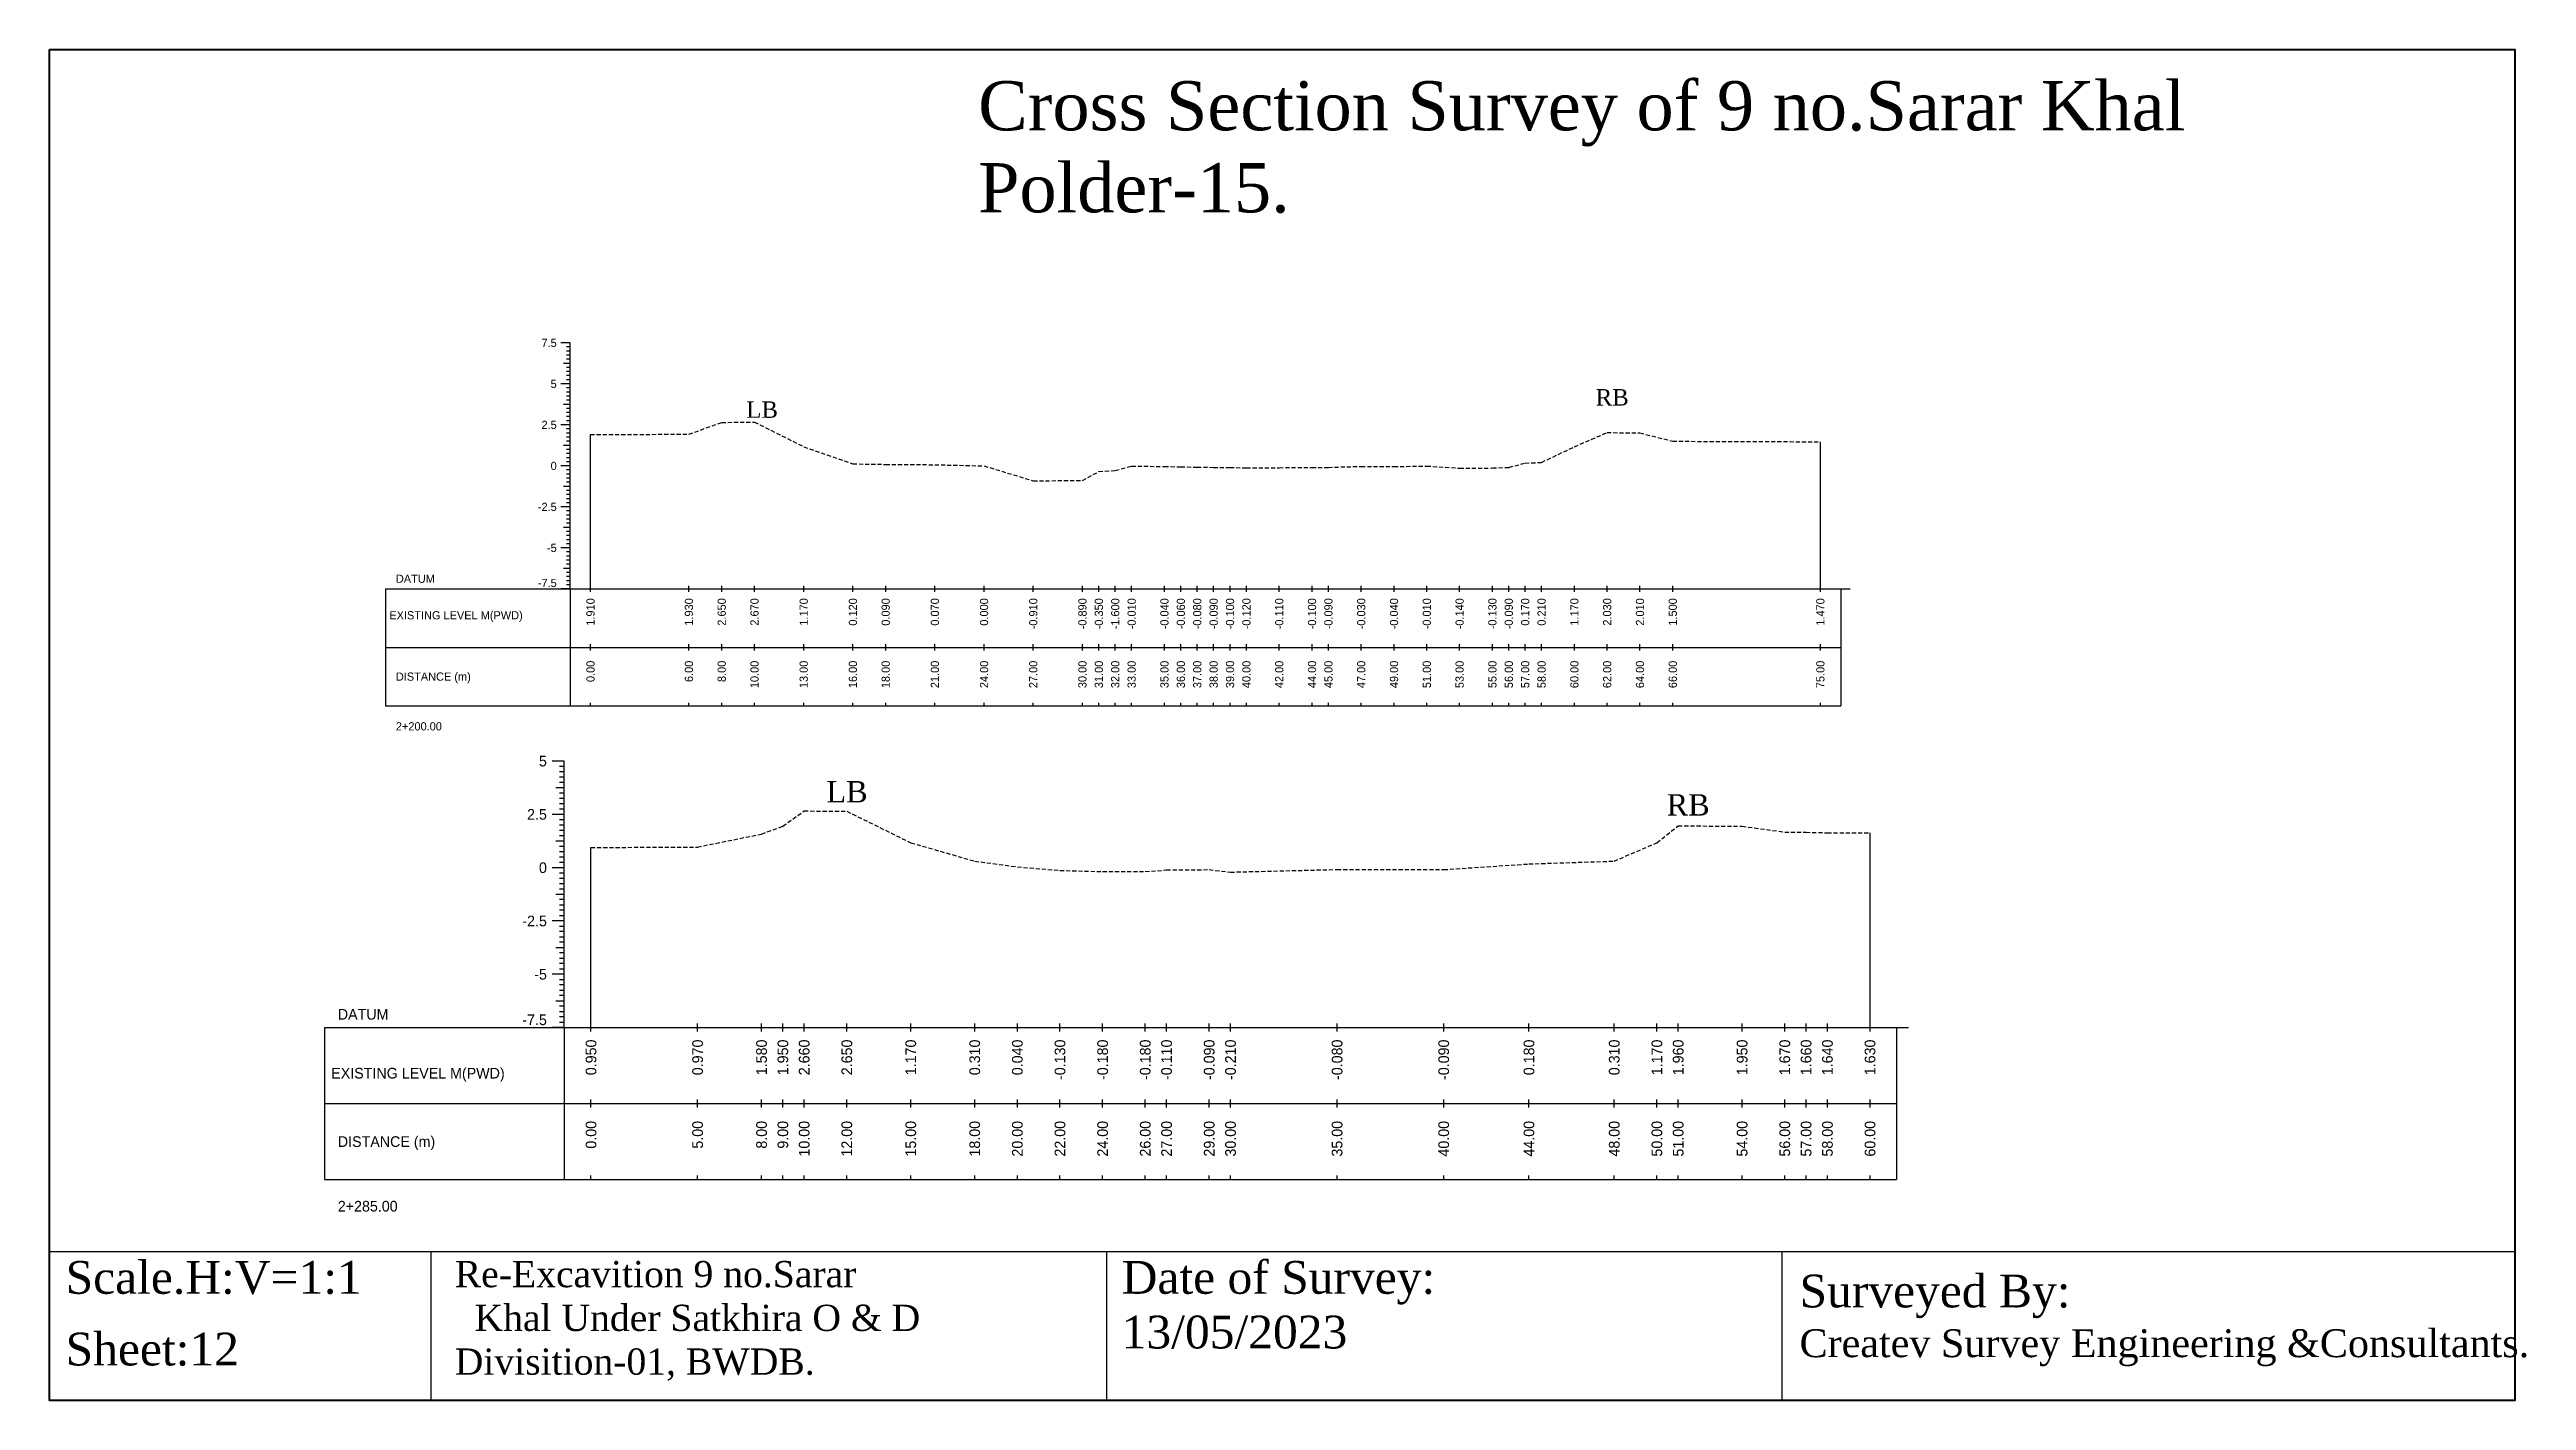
# Model space of a CAD drawing. Header units: inches. Extents: x 2527 to 3799, y -2520 to -1051.
# Drawn here: x 2527.3 to 2678.4, y -2520.4 to -2438 of the extents above; entities that cross this region are included whole.
import ezdxf
from ezdxf.enums import TextEntityAlignment as Align

# ---------------------------------------------------------------- set-up
doc = ezdxf.new("R2010")
doc.units = ezdxf.units.IN
doc.header["$MEASUREMENT"] = 0
doc.linetypes.add('HIDDEN', pattern=[0.375, 0.25, -0.125])
doc.layers.add('CS_Drawing', color=7, linetype='Continuous')
doc.layers.add('GL', color=3, linetype='HIDDEN')
doc.styles.add('romans', font='romans.shx')

msp = doc.modelspace()

# ---------------------------------------------------------------- texts
at = {"attachment_point": 1, "style": 'romans'}
for s, insert, char_height, width in [('{\\fTimes New Roman|b0|i0|c0|p18;Cross Section Survey of 9 no.Sarar Khal Polder-15.}', (2583.97, -2439.96), 3, 75.7359), ('{\\fTimes New Roman|b0|i0|c0|p18;RB}', (2621.63, -2458.74), 1, 87.7722), ('{\\fTimes New Roman|b0|i0|c0|p18;LB}', (2569.83, -2459.49), 1, 87.7722), ('{\\fTimes New Roman|b0|i0|c0|p18;LB}', (2574.72, -2482.64), 1.3, 114.1038), ('{\\fTimes New Roman|b0|i0|c0|p18;RB}', (2625.96, -2483.44), 1.3, 114.1038), ('{\\fTimes New Roman|b0|i0|c0|p18;Scale.H:V=1:1}', (2528.32, -2511.9), 2, 22.2708), ('{\\fTimes New Roman|b0|i0|c0|p18;Re-Excavition 9 no.Sarar\\P  Khal Under Satkhira O & D    Divisition-01, BWDB.}', (2552.05, -2511.9), 1.6, 38.8405), ('{\\fTimes New Roman|b0|i0|c0|p18;Date of Survey: 13/05/2023}', (2592.72, -2511.9), 2, 22.2708), ('{\\fTimes New Roman|b0|i0|c0|p18;Surveyed By:                                     \\H0.85x;Createv Survey Engineering &Consultants.}', (2634.06, -2512.73), 2, 45.2193), ('{\\fTimes New Roman|b0|i0|c0|p18;Sheet:12}', (2528.32, -2516.27), 2, 38.8405)]:
    msp.add_mtext(s, dxfattribs=dict(at, insert=insert, char_height=char_height, width=width))
at = {"layer": 'CS_Drawing'}
for s, height, p in [('7.5', 0.5, (2558.27, -2455.92)), ('5', 0.5, (2558.27, -2458.42)), ('2.5', 0.5, (2558.27, -2460.92)), ('0', 0.5, (2558.27, -2463.42)), ('-2.5', 0.5, (2558.27, -2465.92)), ('-5', 0.5, (2558.27, -2468.42)), ('5', 0.65, (2557.67, -2481.42)), ('2.5', 0.65, (2557.67, -2484.67)), ('0', 0.65, (2557.67, -2487.92)), ('-2.5', 0.65, (2557.67, -2491.17)), ('-5', 0.65, (2557.67, -2494.42))]:
    msp.add_text(s, height=height, dxfattribs=at).set_placement(p, align=Align.MIDDLE_RIGHT)
for s, height, p in [('DATUM', 0.5, (2548.46, -2470.3)), ('EXISTING LEVEL M(PWD)', 0.5, (2548.06, -2472.53)), ('DISTANCE (m)', 0.5, (2548.46, -2476.27)), ('2+200.00', 0.5, (2548.46, -2479.3)), ('DATUM', 0.65, (2544.92, -2496.86)), ('EXISTING LEVEL M(PWD)', 0.65, (2544.52, -2500.45)), ('DISTANCE (m)', 0.65, (2544.92, -2504.62)), ('2+285.00', 0.65, (2544.92, -2508.56))]:
    msp.add_text(s, height=height, dxfattribs=at).set_placement(p, align=Align.MIDDLE_LEFT)
for height, p in [(0.5, (2558.27, -2470.81)), (0.65, (2557.67, -2497.52))]:
    msp.add_text('-7.5', height=height, dxfattribs=at).set_placement(p, align=Align.RIGHT)
for s, height, p in [('1.910', 0.5, (2560.33, -2471.49)), ('1.930', 0.5, (2566.33, -2471.49)), ('2.650', 0.5, (2568.33, -2471.49)), ('2.670', 0.5, (2570.33, -2471.49)), ('1.170', 0.5, (2573.33, -2471.49)), ('0.120', 0.5, (2576.33, -2471.49)), ('0.090', 0.5, (2578.33, -2471.49)), ('0.070', 0.5, (2581.33, -2471.49)), ('0.000', 0.5, (2584.33, -2471.49)), ('-0.910', 0.5, (2587.33, -2471.49)), ('-0.890', 0.5, (2590.33, -2471.49)), ('-0.350', 0.5, (2591.33, -2471.49)), ('-1.600', 0.5, (2592.33, -2471.49)), ('-0.010', 0.5, (2593.33, -2471.49)), ('-0.040', 0.5, (2595.33, -2471.49)), ('-0.060', 0.5, (2596.33, -2471.49)), ('-0.080', 0.5, (2597.33, -2471.49)), ('-0.090', 0.5, (2598.33, -2471.49)), ('-0.100', 0.5, (2599.33, -2471.49)), ('-0.120', 0.5, (2600.33, -2471.49)), ('-0.110', 0.5, (2602.33, -2471.49)), ('-0.100', 0.5, (2604.33, -2471.49)), ('-0.090', 0.5, (2605.33, -2471.49)), ('-0.030', 0.5, (2607.33, -2471.49)), ('-0.040', 0.5, (2609.33, -2471.49)), ('-0.010', 0.5, (2611.33, -2471.49)), ('-0.140', 0.5, (2613.33, -2471.49)), ('-0.130', 0.5, (2615.33, -2471.49)), ('-0.090', 0.5, (2616.33, -2471.49)), ('0.170', 0.5, (2617.33, -2471.49)), ('0.210', 0.5, (2618.33, -2471.49)), ('1.170', 0.5, (2620.33, -2471.49)), ('2.030', 0.5, (2622.33, -2471.49)), ('2.010', 0.5, (2624.33, -2471.49)), ('1.500', 0.5, (2626.33, -2471.49)), ('1.470', 0.5, (2635.33, -2471.49)), ('0.00', 0.5, (2560.33, -2475.3)), ('6.00', 0.5, (2566.33, -2475.3)), ('8.00', 0.5, (2568.33, -2475.3)), ('10.00', 0.5, (2570.33, -2475.3)), ('13.00', 0.5, (2573.33, -2475.3)), ('16.00', 0.5, (2576.33, -2475.3)), ('18.00', 0.5, (2578.33, -2475.3)), ('21.00', 0.5, (2581.33, -2475.3)), ('24.00', 0.5, (2584.33, -2475.3)), ('27.00', 0.5, (2587.33, -2475.3)), ('30.00', 0.5, (2590.33, -2475.3)), ('31.00', 0.5, (2591.33, -2475.3)), ('32.00', 0.5, (2592.33, -2475.3)), ('33.00', 0.5, (2593.33, -2475.3)), ('35.00', 0.5, (2595.33, -2475.3)), ('36.00', 0.5, (2596.33, -2475.3)), ('37.00', 0.5, (2597.33, -2475.3)), ('38.00', 0.5, (2598.33, -2475.3)), ('39.00', 0.5, (2599.33, -2475.3)), ('40.00', 0.5, (2600.33, -2475.3)), ('42.00', 0.5, (2602.33, -2475.3)), ('44.00', 0.5, (2604.33, -2475.3)), ('45.00', 0.5, (2605.33, -2475.3)), ('47.00', 0.5, (2607.33, -2475.3)), ('49.00', 0.5, (2609.33, -2475.3)), ('51.00', 0.5, (2611.33, -2475.3)), ('53.00', 0.5, (2613.33, -2475.3)), ('55.00', 0.5, (2615.33, -2475.3)), ('56.00', 0.5, (2616.33, -2475.3)), ('57.00', 0.5, (2617.33, -2475.3)), ('58.00', 0.5, (2618.33, -2475.3)), ('60.00', 0.5, (2620.33, -2475.3)), ('62.00', 0.5, (2622.33, -2475.3)), ('64.00', 0.5, (2624.33, -2475.3)), ('66.00', 0.5, (2626.33, -2475.3)), ('75.00', 0.5, (2635.33, -2475.3)), ('0.950', 0.65, (2560.36, -2498.4)), ('0.970', 0.65, (2566.86, -2498.4)), ('1.580', 0.65, (2570.76, -2498.4)), ('1.950', 0.65, (2572.06, -2498.4)), ('2.660', 0.65, (2573.36, -2498.4)), ('2.650', 0.65, (2575.96, -2498.4)), ('1.170', 0.65, (2579.86, -2498.4)), ('0.310', 0.65, (2583.76, -2498.4)), ('0.040', 0.65, (2586.36, -2498.4)), ('-0.130', 0.65, (2588.96, -2498.4)), ('-0.180', 0.65, (2591.56, -2498.4)), ('-0.180', 0.65, (2594.16, -2498.4)), ('-0.110', 0.65, (2595.46, -2498.4)), ('-0.090', 0.65, (2598.06, -2498.4)), ('-0.210', 0.65, (2599.36, -2498.4)), ('-0.080', 0.65, (2605.86, -2498.4)), ('-0.090', 0.65, (2612.36, -2498.4)), ('0.180', 0.65, (2617.56, -2498.4)), ('0.310', 0.65, (2622.76, -2498.4)), ('1.170', 0.65, (2625.36, -2498.4)), ('1.960', 0.65, (2626.66, -2498.4)), ('1.950', 0.65, (2630.56, -2498.4)), ('1.670', 0.65, (2633.16, -2498.4)), ('1.660', 0.65, (2634.46, -2498.4)), ('1.640', 0.65, (2635.76, -2498.4)), ('1.630', 0.65, (2638.36, -2498.4)), ('0.00', 0.65, (2560.36, -2503.36)), ('5.00', 0.65, (2566.86, -2503.36)), ('8.00', 0.65, (2570.76, -2503.36)), ('9.00', 0.65, (2572.06, -2503.36)), ('10.00', 0.65, (2573.36, -2503.36)), ('12.00', 0.65, (2575.96, -2503.36)), ('15.00', 0.65, (2579.86, -2503.36)), ('18.00', 0.65, (2583.76, -2503.36)), ('20.00', 0.65, (2586.36, -2503.36)), ('22.00', 0.65, (2588.96, -2503.36)), ('24.00', 0.65, (2591.56, -2503.36)), ('26.00', 0.65, (2594.16, -2503.36)), ('27.00', 0.65, (2595.46, -2503.36)), ('29.00', 0.65, (2598.06, -2503.36)), ('30.00', 0.65, (2599.36, -2503.36)), ('35.00', 0.65, (2605.86, -2503.36)), ('40.00', 0.65, (2612.36, -2503.36)), ('44.00', 0.65, (2617.56, -2503.36)), ('48.00', 0.65, (2622.76, -2503.36)), ('50.00', 0.65, (2625.36, -2503.36)), ('51.00', 0.65, (2626.66, -2503.36)), ('54.00', 0.65, (2630.56, -2503.36)), ('56.00', 0.65, (2633.16, -2503.36)), ('57.00', 0.65, (2634.46, -2503.36)), ('58.00', 0.65, (2635.76, -2503.36)), ('60.00', 0.65, (2638.36, -2503.36))]:
    msp.add_text(s, height=height, rotation=90, dxfattribs=at).set_placement(p, align=Align.MIDDLE_RIGHT)

# ---------------------------------------------------------------- linework, layer by layer
at = {"color": 4, "lineweight": 40}
msp.add_lwpolyline([(2527.34, -2438.04), (2677.68, -2438.04), (2677.68, -2520.4), (2527.34, -2520.4)], close=True, dxfattribs=at)
for points in [[(2677.68, -2438.04), (2677.68, -2520.4)], [(2527.34, -2511.33), (2677.68, -2511.33)], [(2527.34, -2511.33), (2527.34, -2520.4)], [(2550.59, -2511.33), (2550.59, -2520.4)], [(2591.79, -2511.33), (2591.79, -2520.4)], [(2632.99, -2511.33), (2632.99, -2520.4)]]:
    msp.add_lwpolyline(points)
at = {"layer": 'CS_Drawing'}
for p, q in [((2559.08, -2455.92), (2558.52, -2455.92)), ((2559.08, -2455.92), (2558.69, -2455.92)), ((2559.08, -2455.92), (2558.86, -2455.92)), ((2559.08, -2470.92), (2559.08, -2455.92)), ((2559.08, -2457.17), (2558.69, -2457.17)), ((2559.08, -2456.17), (2558.86, -2456.17)), ((2559.08, -2456.42), (2558.86, -2456.42)), ((2559.08, -2456.67), (2558.86, -2456.67)), ((2559.08, -2456.92), (2558.86, -2456.92)), ((2559.08, -2457.17), (2558.86, -2457.17)), ((2559.08, -2457.42), (2558.86, -2457.42)), ((2559.08, -2458.42), (2558.52, -2458.42)), ((2559.08, -2458.42), (2558.69, -2458.42)), ((2559.08, -2457.67), (2558.86, -2457.67)), ((2559.08, -2457.92), (2558.86, -2457.92)), ((2559.08, -2458.17), (2558.86, -2458.17)), ((2559.08, -2458.42), (2558.86, -2458.42)), ((2559.08, -2458.67), (2558.86, -2458.67)), ((2559.08, -2458.92), (2558.86, -2458.92)), ((2559.08, -2459.67), (2558.69, -2459.67)), ((2559.08, -2459.17), (2558.86, -2459.17)), ((2559.08, -2459.42), (2558.86, -2459.42)), ((2559.08, -2459.67), (2558.86, -2459.67)), ((2559.08, -2459.92), (2558.86, -2459.92)), ((2559.08, -2460.17), (2558.86, -2460.17)), ((2559.08, -2460.42), (2558.86, -2460.42)), ((2559.08, -2460.92), (2558.52, -2460.92)), ((2559.08, -2460.92), (2558.69, -2460.92)), ((2559.08, -2460.67), (2558.86, -2460.67)), ((2559.08, -2460.92), (2558.86, -2460.92)), ((2559.08, -2461.17), (2558.86, -2461.17)), ((2559.08, -2461.42), (2558.86, -2461.42)), ((2559.08, -2461.67), (2558.86, -2461.67)), ((2559.08, -2461.92), (2558.86, -2461.92)), ((2560.33, -2470.92), (2560.33, -2461.51)), ((2635.33, -2470.92), (2635.33, -2461.95)), ((2559.08, -2463.42), (2558.52, -2463.42)), ((2559.08, -2462.17), (2558.69, -2462.17)), ((2559.08, -2463.42), (2558.69, -2463.42)), ((2559.08, -2462.17), (2558.86, -2462.17)), ((2559.08, -2462.42), (2558.86, -2462.42)), ((2559.08, -2462.67), (2558.86, -2462.67)), ((2559.08, -2462.92), (2558.86, -2462.92)), ((2559.08, -2463.17), (2558.86, -2463.17)), ((2559.08, -2463.42), (2558.86, -2463.42)), ((2559.08, -2464.67), (2558.69, -2464.67)), ((2559.08, -2463.67), (2558.86, -2463.67)), ((2559.08, -2463.92), (2558.86, -2463.92)), ((2559.08, -2464.17), (2558.86, -2464.17)), ((2559.08, -2464.42), (2558.86, -2464.42)), ((2559.08, -2464.67), (2558.86, -2464.67)), ((2559.08, -2464.92), (2558.86, -2464.92)), ((2559.08, -2465.92), (2558.52, -2465.92)), ((2559.08, -2465.92), (2558.69, -2465.92)), ((2559.08, -2465.17), (2558.86, -2465.17)), ((2559.08, -2465.42), (2558.86, -2465.42)), ((2559.08, -2465.67), (2558.86, -2465.67)), ((2559.08, -2465.92), (2558.86, -2465.92)), ((2559.08, -2466.17), (2558.86, -2466.17)), ((2559.08, -2466.42), (2558.86, -2466.42)), ((2559.08, -2467.17), (2558.69, -2467.17)), ((2559.08, -2466.67), (2558.86, -2466.67)), ((2559.08, -2466.92), (2558.86, -2466.92)), ((2559.08, -2467.17), (2558.86, -2467.17)), ((2559.08, -2467.42), (2558.86, -2467.42)), ((2559.08, -2467.67), (2558.86, -2467.67)), ((2559.08, -2467.92), (2558.86, -2467.92)), ((2559.08, -2468.42), (2558.52, -2468.42)), ((2559.08, -2468.42), (2558.69, -2468.42)), ((2559.08, -2469.67), (2558.69, -2469.67)), ((2559.08, -2468.17), (2558.86, -2468.17)), ((2559.08, -2468.42), (2558.86, -2468.42)), ((2559.08, -2468.67), (2558.86, -2468.67)), ((2559.08, -2468.92), (2558.86, -2468.92)), ((2559.08, -2469.17), (2558.86, -2469.17)), ((2559.08, -2469.42), (2558.86, -2469.42)), ((2559.08, -2469.67), (2558.86, -2469.67)), ((2547.83, -2470.92), (2559.08, -2470.92)), ((2547.83, -2470.92), (2547.83, -2478.05)), ((2559.08, -2470.92), (2558.52, -2470.92)), ((2559.08, -2470.92), (2558.69, -2470.92)), ((2559.08, -2469.92), (2558.86, -2469.92)), ((2559.08, -2470.17), (2558.86, -2470.17)), ((2559.08, -2470.42), (2558.86, -2470.42)), ((2559.08, -2470.67), (2558.86, -2470.67)), ((2559.08, -2470.92), (2558.86, -2470.92)), ((2559.08, -2470.92), (2636.58, -2470.92)), ((2559.08, -2470.92), (2559.08, -2478.05)), ((2560.33, -2471.11), (2560.33, -2470.74)), ((2566.33, -2471.11), (2566.33, -2470.74)), ((2568.33, -2471.11), (2568.33, -2470.74)), ((2570.33, -2471.11), (2570.33, -2470.74)), ((2573.33, -2471.11), (2573.33, -2470.74)), ((2576.33, -2471.11), (2576.33, -2470.74)), ((2578.33, -2471.11), (2578.33, -2470.74)), ((2581.33, -2471.11), (2581.33, -2470.74)), ((2584.33, -2471.11), (2584.33, -2470.74)), ((2587.33, -2471.11), (2587.33, -2470.74)), ((2590.33, -2471.11), (2590.33, -2470.74)), ((2591.33, -2471.11), (2591.33, -2470.74)), ((2592.33, -2471.11), (2592.33, -2470.74)), ((2593.33, -2471.11), (2593.33, -2470.74)), ((2595.33, -2471.11), (2595.33, -2470.74)), ((2596.33, -2471.11), (2596.33, -2470.74)), ((2597.33, -2471.11), (2597.33, -2470.74)), ((2598.33, -2471.11), (2598.33, -2470.74)), ((2599.33, -2471.11), (2599.33, -2470.74)), ((2600.33, -2471.11), (2600.33, -2470.74)), ((2602.33, -2471.11), (2602.33, -2470.74)), ((2604.33, -2471.11), (2604.33, -2470.74)), ((2605.33, -2471.11), (2605.33, -2470.74)), ((2607.33, -2471.11), (2607.33, -2470.74)), ((2609.33, -2471.11), (2609.33, -2470.74)), ((2611.33, -2471.11), (2611.33, -2470.74)), ((2613.33, -2471.11), (2613.33, -2470.74)), ((2615.33, -2471.11), (2615.33, -2470.74)), ((2616.33, -2471.11), (2616.33, -2470.74)), ((2617.33, -2471.11), (2617.33, -2470.74)), ((2618.33, -2471.11), (2618.33, -2470.74)), ((2620.33, -2471.11), (2620.33, -2470.74)), ((2622.33, -2471.11), (2622.33, -2470.74)), ((2624.33, -2471.11), (2624.33, -2470.74)), ((2626.33, -2471.11), (2626.33, -2470.74)), ((2635.33, -2471.11), (2635.33, -2470.74)), ((2636.58, -2470.92), (2637.15, -2470.92)), ((2636.58, -2470.92), (2636.98, -2470.92)), ((2636.58, -2470.92), (2636.81, -2470.92)), ((2636.58, -2470.92), (2636.58, -2478.05)), ((2547.83, -2474.49), (2559.08, -2474.49)), ((2559.08, -2474.49), (2636.58, -2474.49)), ((2559.08, -2474.49), (2636.58, -2474.49)), ((2560.33, -2474.67), (2560.33, -2474.3)), ((2566.33, -2474.67), (2566.33, -2474.3)), ((2568.33, -2474.67), (2568.33, -2474.3)), ((2570.33, -2474.67), (2570.33, -2474.3)), ((2573.33, -2474.67), (2573.33, -2474.3)), ((2576.33, -2474.67), (2576.33, -2474.3)), ((2578.33, -2474.67), (2578.33, -2474.3)), ((2581.33, -2474.67), (2581.33, -2474.3)), ((2584.33, -2474.67), (2584.33, -2474.3)), ((2587.33, -2474.67), (2587.33, -2474.3)), ((2590.33, -2474.67), (2590.33, -2474.3)), ((2591.33, -2474.67), (2591.33, -2474.3)), ((2592.33, -2474.67), (2592.33, -2474.3)), ((2593.33, -2474.67), (2593.33, -2474.3)), ((2595.33, -2474.67), (2595.33, -2474.3)), ((2596.33, -2474.67), (2596.33, -2474.3)), ((2597.33, -2474.67), (2597.33, -2474.3)), ((2598.33, -2474.67), (2598.33, -2474.3)), ((2599.33, -2474.67), (2599.33, -2474.3)), ((2600.33, -2474.67), (2600.33, -2474.3)), ((2602.33, -2474.67), (2602.33, -2474.3)), ((2604.33, -2474.67), (2604.33, -2474.3)), ((2605.33, -2474.67), (2605.33, -2474.3)), ((2607.33, -2474.67), (2607.33, -2474.3)), ((2609.33, -2474.67), (2609.33, -2474.3)), ((2611.33, -2474.67), (2611.33, -2474.3)), ((2613.33, -2474.67), (2613.33, -2474.3)), ((2615.33, -2474.67), (2615.33, -2474.3)), ((2616.33, -2474.67), (2616.33, -2474.3)), ((2617.33, -2474.67), (2617.33, -2474.3)), ((2618.33, -2474.67), (2618.33, -2474.3)), ((2620.33, -2474.67), (2620.33, -2474.3)), ((2622.33, -2474.67), (2622.33, -2474.3)), ((2624.33, -2474.67), (2624.33, -2474.3)), ((2626.33, -2474.67), (2626.33, -2474.3)), ((2635.33, -2474.67), (2635.33, -2474.3)), ((2547.83, -2478.05), (2559.08, -2478.05)), ((2559.08, -2478.05), (2636.58, -2478.05)), ((2560.33, -2478.05), (2560.33, -2477.86)), ((2566.33, -2478.05), (2566.33, -2477.86)), ((2568.33, -2478.05), (2568.33, -2477.86)), ((2570.33, -2478.05), (2570.33, -2477.86)), ((2573.33, -2478.05), (2573.33, -2477.86)), ((2576.33, -2478.05), (2576.33, -2477.86)), ((2578.33, -2478.05), (2578.33, -2477.86)), ((2581.33, -2478.05), (2581.33, -2477.86)), ((2584.33, -2478.05), (2584.33, -2477.86)), ((2587.33, -2478.05), (2587.33, -2477.86)), ((2590.33, -2478.05), (2590.33, -2477.86)), ((2591.33, -2478.05), (2591.33, -2477.86)), ((2592.33, -2478.05), (2592.33, -2477.86)), ((2593.33, -2478.05), (2593.33, -2477.86)), ((2595.33, -2478.05), (2595.33, -2477.86)), ((2596.33, -2478.05), (2596.33, -2477.86)), ((2597.33, -2478.05), (2597.33, -2477.86)), ((2598.33, -2478.05), (2598.33, -2477.86)), ((2599.33, -2478.05), (2599.33, -2477.86)), ((2600.33, -2478.05), (2600.33, -2477.86)), ((2602.33, -2478.05), (2602.33, -2477.86)), ((2604.33, -2478.05), (2604.33, -2477.86)), ((2605.33, -2478.05), (2605.33, -2477.86)), ((2607.33, -2478.05), (2607.33, -2477.86)), ((2609.33, -2478.05), (2609.33, -2477.86)), ((2611.33, -2478.05), (2611.33, -2477.86)), ((2613.33, -2478.05), (2613.33, -2477.86)), ((2615.33, -2478.05), (2615.33, -2477.86)), ((2616.33, -2478.05), (2616.33, -2477.86)), ((2617.33, -2478.05), (2617.33, -2477.86)), ((2618.33, -2478.05), (2618.33, -2477.86)), ((2620.33, -2478.05), (2620.33, -2477.86)), ((2622.33, -2478.05), (2622.33, -2477.86)), ((2624.33, -2478.05), (2624.33, -2477.86)), ((2626.33, -2478.05), (2626.33, -2477.86)), ((2635.33, -2478.05), (2635.33, -2477.86)), ((2558.73, -2481.42), (2558, -2481.42)), ((2558.73, -2481.42), (2558.22, -2481.42)), ((2558.73, -2481.42), (2558.44, -2481.42)), ((2558.73, -2481.75), (2558.44, -2481.75)), ((2558.73, -2481.42), (2558.73, -2481.42)), ((2558.73, -2497.67), (2558.73, -2481.42)), ((2558.73, -2483.05), (2558.22, -2483.05)), ((2558.73, -2482.07), (2558.44, -2482.07)), ((2558.73, -2482.4), (2558.44, -2482.4)), ((2558.73, -2482.72), (2558.44, -2482.72)), ((2558.73, -2483.05), (2558.44, -2483.05)), ((2558.73, -2484.67), (2558, -2484.67)), ((2558.73, -2484.67), (2558.22, -2484.67)), ((2558.73, -2483.37), (2558.44, -2483.37)), ((2558.73, -2483.7), (2558.44, -2483.7)), ((2558.73, -2484.02), (2558.44, -2484.02)), ((2558.73, -2484.35), (2558.44, -2484.35)), ((2558.73, -2484.67), (2558.44, -2484.67)), ((2558.73, -2486.3), (2558.22, -2486.3)), ((2558.73, -2485), (2558.44, -2485)), ((2558.73, -2485.32), (2558.44, -2485.32)), ((2558.73, -2485.65), (2558.44, -2485.65)), ((2558.73, -2485.97), (2558.44, -2485.97)), ((2558.73, -2486.3), (2558.44, -2486.3)), ((2638.36, -2497.67), (2638.36, -2485.8)), ((2558.73, -2486.62), (2558.44, -2486.62)), ((2558.73, -2486.95), (2558.44, -2486.95)), ((2558.73, -2487.27), (2558.44, -2487.27)), ((2558.73, -2487.6), (2558.44, -2487.6)), ((2560.36, -2497.67), (2560.36, -2486.69)), ((2558.73, -2487.92), (2558, -2487.92)), ((2558.73, -2487.92), (2558.22, -2487.92)), ((2558.73, -2487.92), (2558.44, -2487.92)), ((2558.73, -2488.25), (2558.44, -2488.25)), ((2558.73, -2488.57), (2558.44, -2488.57)), ((2558.73, -2488.9), (2558.44, -2488.9)), ((2558.73, -2489.22), (2558.44, -2489.22)), ((2558.73, -2489.55), (2558.22, -2489.55)), ((2558.73, -2489.55), (2558.44, -2489.55)), ((2558.73, -2489.87), (2558.44, -2489.87)), ((2558.73, -2490.2), (2558.44, -2490.2)), ((2558.73, -2490.52), (2558.44, -2490.52)), ((2558.73, -2491.17), (2558, -2491.17)), ((2558.73, -2491.17), (2558.22, -2491.17)), ((2558.73, -2490.85), (2558.44, -2490.85)), ((2558.73, -2491.17), (2558.44, -2491.17)), ((2558.73, -2491.5), (2558.44, -2491.5)), ((2558.73, -2491.82), (2558.44, -2491.82)), ((2558.73, -2492.15), (2558.44, -2492.15)), ((2558.73, -2492.8), (2558.22, -2492.8)), ((2558.73, -2492.47), (2558.44, -2492.47)), ((2558.73, -2492.8), (2558.44, -2492.8)), ((2558.73, -2493.12), (2558.44, -2493.12)), ((2558.73, -2493.45), (2558.44, -2493.45)), ((2558.73, -2493.77), (2558.44, -2493.77)), ((2558.73, -2494.42), (2558, -2494.42)), ((2558.73, -2494.42), (2558.22, -2494.42)), ((2558.73, -2494.1), (2558.44, -2494.1)), ((2558.73, -2494.42), (2558.44, -2494.42)), ((2558.73, -2494.75), (2558.44, -2494.75)), ((2558.73, -2495.07), (2558.44, -2495.07)), ((2558.73, -2496.05), (2558.22, -2496.05)), ((2558.73, -2495.4), (2558.44, -2495.4)), ((2558.73, -2495.72), (2558.44, -2495.72)), ((2558.73, -2496.05), (2558.44, -2496.05)), ((2558.73, -2496.37), (2558.44, -2496.37)), ((2558.73, -2496.7), (2558.44, -2496.7)), ((2544.11, -2497.67), (2558.73, -2497.67)), ((2544.11, -2497.67), (2544.11, -2506.93)), ((2558.73, -2497.67), (2558, -2497.67)), ((2558.73, -2497.67), (2558.22, -2497.67)), ((2558.73, -2497.02), (2558.44, -2497.02)), ((2558.73, -2497.35), (2558.44, -2497.35)), ((2558.73, -2497.67), (2558.44, -2497.67)), ((2558.73, -2497.67), (2639.98, -2497.67)), ((2558.73, -2497.67), (2558.73, -2506.93)), ((2560.36, -2497.91), (2560.36, -2497.43)), ((2566.86, -2497.91), (2566.86, -2497.43)), ((2570.76, -2497.91), (2570.76, -2497.43)), ((2572.06, -2497.91), (2572.06, -2497.43)), ((2573.36, -2497.91), (2573.36, -2497.43)), ((2575.96, -2497.91), (2575.96, -2497.43)), ((2579.86, -2497.91), (2579.86, -2497.43)), ((2583.76, -2497.91), (2583.76, -2497.43)), ((2586.36, -2497.91), (2586.36, -2497.43)), ((2588.96, -2497.91), (2588.96, -2497.43)), ((2591.56, -2497.91), (2591.56, -2497.43)), ((2594.16, -2497.91), (2594.16, -2497.43)), ((2595.46, -2497.91), (2595.46, -2497.43)), ((2598.06, -2497.91), (2598.06, -2497.43)), ((2599.36, -2497.91), (2599.36, -2497.43)), ((2605.86, -2497.91), (2605.86, -2497.43)), ((2612.36, -2497.91), (2612.36, -2497.43)), ((2617.56, -2497.91), (2617.56, -2497.43)), ((2622.76, -2497.91), (2622.76, -2497.43)), ((2625.36, -2497.91), (2625.36, -2497.43)), ((2626.66, -2497.91), (2626.66, -2497.43)), ((2630.56, -2497.91), (2630.56, -2497.43)), ((2633.16, -2497.91), (2633.16, -2497.43)), ((2634.46, -2497.91), (2634.46, -2497.43)), ((2635.76, -2497.91), (2635.76, -2497.43)), ((2638.36, -2497.91), (2638.36, -2497.43)), ((2639.98, -2497.67), (2640.71, -2497.67)), ((2639.98, -2497.67), (2640.49, -2497.67)), ((2639.98, -2497.67), (2640.27, -2497.67)), ((2639.98, -2497.67), (2639.98, -2506.93)), ((2544.11, -2502.3), (2558.73, -2502.3)), ((2558.73, -2502.3), (2639.98, -2502.3)), ((2558.73, -2502.3), (2639.98, -2502.3)), ((2560.36, -2502.55), (2560.36, -2502.06)), ((2566.86, -2502.55), (2566.86, -2502.06)), ((2570.76, -2502.55), (2570.76, -2502.06)), ((2572.06, -2502.55), (2572.06, -2502.06)), ((2573.36, -2502.55), (2573.36, -2502.06)), ((2575.96, -2502.55), (2575.96, -2502.06)), ((2579.86, -2502.55), (2579.86, -2502.06)), ((2583.76, -2502.55), (2583.76, -2502.06)), ((2586.36, -2502.55), (2586.36, -2502.06)), ((2588.96, -2502.55), (2588.96, -2502.06)), ((2591.56, -2502.55), (2591.56, -2502.06)), ((2594.16, -2502.55), (2594.16, -2502.06)), ((2595.46, -2502.55), (2595.46, -2502.06)), ((2598.06, -2502.55), (2598.06, -2502.06)), ((2599.36, -2502.55), (2599.36, -2502.06)), ((2605.86, -2502.55), (2605.86, -2502.06)), ((2612.36, -2502.55), (2612.36, -2502.06)), ((2617.56, -2502.55), (2617.56, -2502.06)), ((2622.76, -2502.55), (2622.76, -2502.06)), ((2625.36, -2502.55), (2625.36, -2502.06)), ((2626.66, -2502.55), (2626.66, -2502.06)), ((2630.56, -2502.55), (2630.56, -2502.06)), ((2633.16, -2502.55), (2633.16, -2502.06)), ((2634.46, -2502.55), (2634.46, -2502.06)), ((2635.76, -2502.55), (2635.76, -2502.06)), ((2638.36, -2502.55), (2638.36, -2502.06)), ((2544.11, -2506.93), (2558.73, -2506.93)), ((2558.73, -2506.93), (2639.98, -2506.93)), ((2560.36, -2506.93), (2560.36, -2506.69)), ((2566.86, -2506.93), (2566.86, -2506.69)), ((2570.76, -2506.93), (2570.76, -2506.69)), ((2572.06, -2506.93), (2572.06, -2506.69)), ((2573.36, -2506.93), (2573.36, -2506.69)), ((2575.96, -2506.93), (2575.96, -2506.69)), ((2579.86, -2506.93), (2579.86, -2506.69)), ((2583.76, -2506.93), (2583.76, -2506.69)), ((2586.36, -2506.93), (2586.36, -2506.69)), ((2588.96, -2506.93), (2588.96, -2506.69)), ((2591.56, -2506.93), (2591.56, -2506.69)), ((2594.16, -2506.93), (2594.16, -2506.69)), ((2595.46, -2506.93), (2595.46, -2506.69)), ((2598.06, -2506.93), (2598.06, -2506.69)), ((2599.36, -2506.93), (2599.36, -2506.69)), ((2605.86, -2506.93), (2605.86, -2506.69)), ((2612.36, -2506.93), (2612.36, -2506.69)), ((2617.56, -2506.93), (2617.56, -2506.69)), ((2622.76, -2506.93), (2622.76, -2506.69)), ((2625.36, -2506.93), (2625.36, -2506.69)), ((2626.66, -2506.93), (2626.66, -2506.69)), ((2630.56, -2506.93), (2630.56, -2506.69)), ((2633.16, -2506.93), (2633.16, -2506.69)), ((2634.46, -2506.93), (2634.46, -2506.69)), ((2635.76, -2506.93), (2635.76, -2506.69)), ((2638.36, -2506.93), (2638.36, -2506.69))]:
    msp.add_line(p, q, dxfattribs=at)
at = {"layer": 'GL'}
for points in [[(2560.33, -2461.51), (2566.33, -2461.49), (2568.33, -2460.77), (2570.33, -2460.75), (2573.33, -2462.25), (2576.33, -2463.3), (2578.33, -2463.33), (2581.33, -2463.35), (2584.33, -2463.42), (2587.33, -2464.33), (2590.33, -2464.31), (2591.33, -2463.77), (2592.33, -2463.7), (2593.33, -2463.43), (2595.33, -2463.46), (2596.33, -2463.48), (2597.33, -2463.5), (2598.33, -2463.51), (2599.33, -2463.52), (2600.33, -2463.54), (2602.33, -2463.53), (2604.33, -2463.52), (2605.33, -2463.51), (2607.33, -2463.45), (2609.33, -2463.46), (2611.33, -2463.43), (2613.33, -2463.56), (2615.33, -2463.55), (2616.33, -2463.51), (2617.33, -2463.25), (2618.33, -2463.21), (2620.33, -2462.25), (2622.33, -2461.39), (2624.33, -2461.41), (2626.33, -2461.92), (2635.33, -2461.95)], [(2560.36, -2486.69), (2566.86, -2486.66), (2570.76, -2485.87), (2572.06, -2485.39), (2573.36, -2484.46), (2575.96, -2484.48), (2579.86, -2486.4), (2583.76, -2487.52), (2586.36, -2487.87), (2588.96, -2488.09), (2591.56, -2488.16), (2594.16, -2488.16), (2595.46, -2488.06), (2598.06, -2488.04), (2599.36, -2488.19), (2605.86, -2488.03), (2612.36, -2488.04), (2617.56, -2487.69), (2622.76, -2487.52), (2625.36, -2486.4), (2626.66, -2485.37), (2630.56, -2485.39), (2633.16, -2485.75), (2634.46, -2485.76), (2635.76, -2485.79), (2638.36, -2485.8), (2638.36, -2485.8)]]:
    msp.add_lwpolyline(points, dxfattribs=at)

msp.set_redraw_order([(e.dxf.handle, doc.entitydb.next_handle()) for e in msp.query("TEXT MTEXT ATTDEF DIMENSION ARC_DIMENSION")])  # texts and dimensions are drawn at this point

doc.saveas('drawing.dxf')
